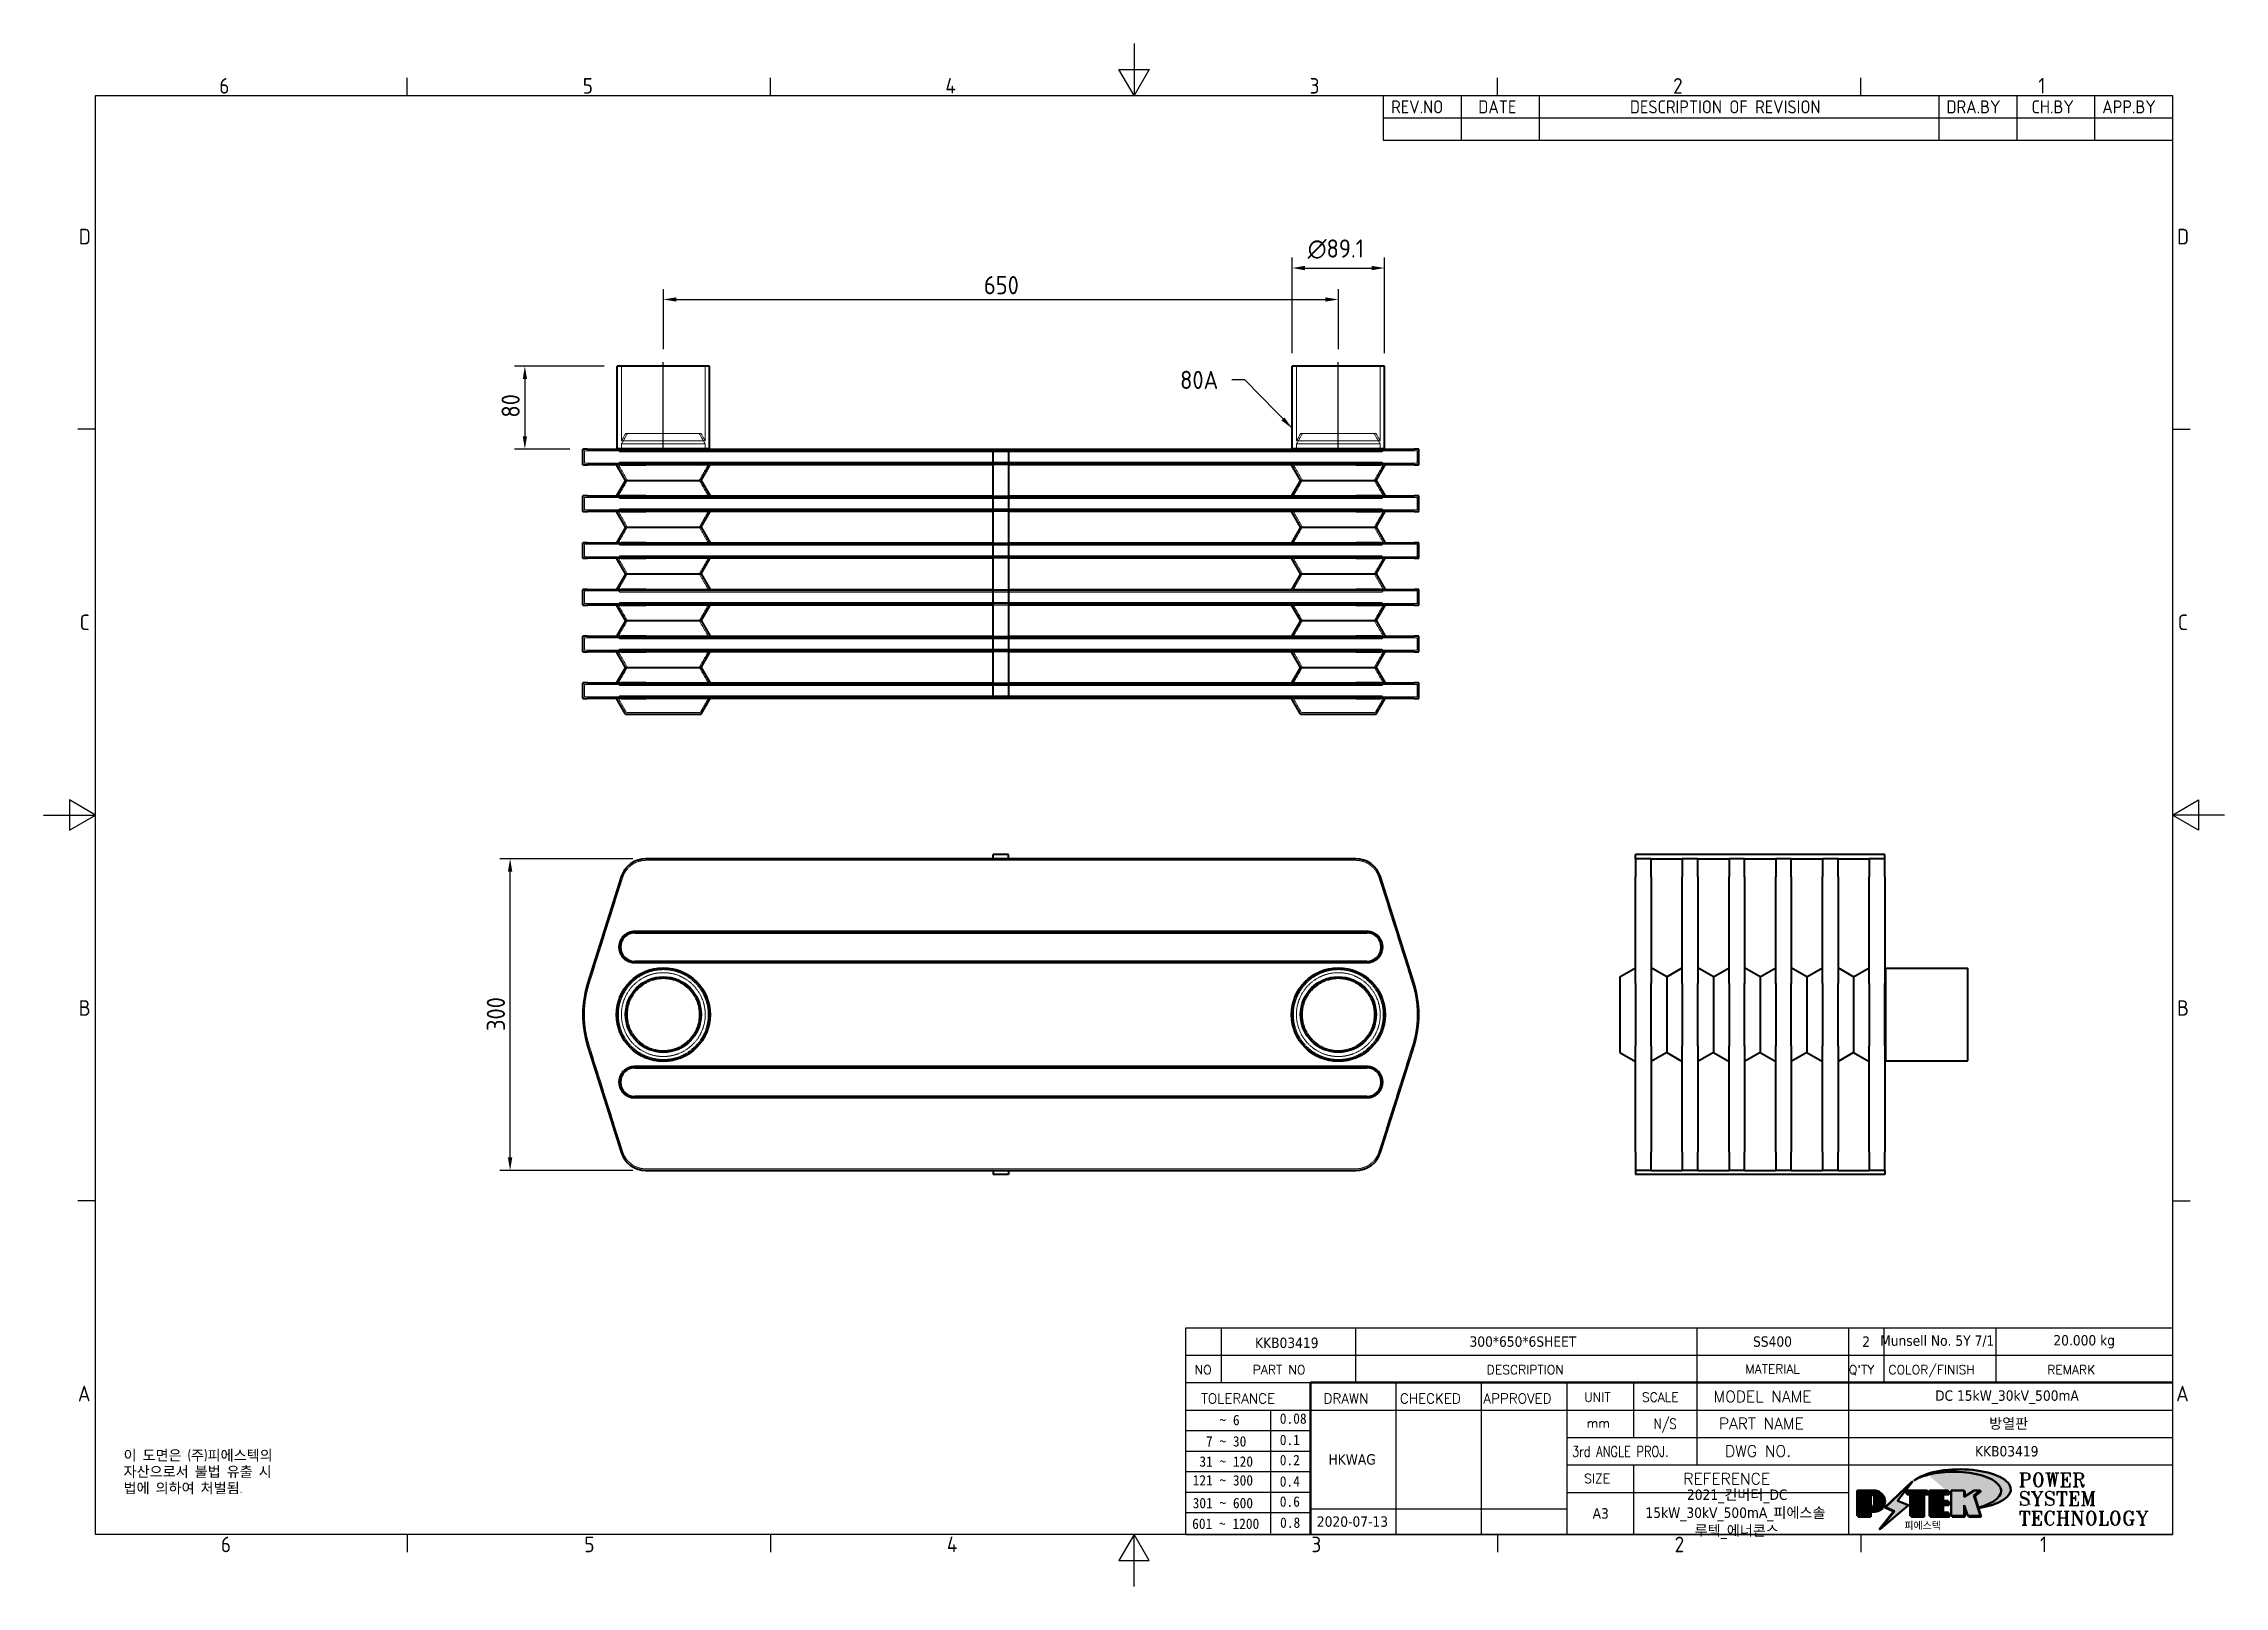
# Model space of a CAD drawing. Header units: millimetres. Extents: x 0 to 2100, y 0 to 1485.
import ezdxf
from ezdxf.enums import TextEntityAlignment as Align

# ---------------------------------------------------------------- set-up
doc = ezdxf.new("R2010")
doc.units = ezdxf.units.MM
doc.header["$LTSCALE"] = 5
doc.linetypes.add('CHAIN', pattern=[0.7087, 0.4724, -0.0591, 0.1181, -0.0591])
doc.linetypes.add('DASHED', pattern=[0.2067, 0.1654, -0.0413])
doc.layers.get('0').update_dxf_attribs({"color": 3, "lineweight": 25, "true_color": 0x00ff00})
for name, color, linetype, lineweight, true_color in [('가려진 것(ISO)', 2, 'DASHED', 18, 0xffff00), ('가시적인 것(ISO)', 3, 'Continuous', 40, 0x00ff00), ('기호(ISO)', 5, 'Continuous', 25, 0x0000ff), ('제목(ISO)', 5, 'Continuous', 50, 0x0000ff), ('중심선(ISO)', 1, 'Continuous', 25, 0xff0000), ('치수(ISO)', 2, 'Continuous', 25, 0xffff00)]:
    doc.layers.add(name, color=color, linetype=linetype, lineweight=lineweight, true_color=true_color)
doc.layers.add('경계(ISO)', color=7, linetype='Continuous', lineweight=25)
doc.layers.add('해치(ISO)', color=7, linetype='Continuous', lineweight=18)
doc.styles.add('HAN_291', font='')
doc.styles.add('HAN_370', font='', dxfattribs={"width": 2})
doc.styles.add('ISO ProportionalPSTEK', font='isocp.shx')
doc.styles.add('RC_284', font='ROMANC.shx')
doc.styles.add('RC_287', font='ROMANC.shx')
doc.styles.add('RC_292', font='ROMANC.shx')
doc.styles.add('ROMANT_294', font='romant.shx')
doc.styles.add('문자 텍스트_PSTEK_POSCO', font='isocp.shx')
doc.styles.add('치수 텍스트_PSTEK_POSCO', font='isocp.shx')
doc.styles.add('텍스트 스타일198', font='tahoma.ttf')
doc.styles.add('텍스트 스타일333', font='ROMANC.shx', dxfattribs={"width": 0.8})
doc.styles.get('HAN_291').set_extended_font_data('GulimChe')
doc.styles.get('HAN_370').set_extended_font_data('GulimChe')
doc.dimstyles.new('치수_PSTEK_POSCO', dxfattribs={"dimscale": 5, "dimtxt": 3.5, "dimasz": 2.5, "dimexe": 2, "dimexo": 2.5, "dimgap": 1, "dimtad": 1, "dimrnd": 1e-08, "dimdsep": 46, "dimtxsty": '치수 텍스트_PSTEK_POSCO', "dimcen": 0.09, "dimdle": 10, "dimclrd": 7, "dimclre": 7, "dimclrt": 2, "dimadec": 1, "dimazin": 2, "dimtfac": 1, "dimtmove": 0, "dimatfit": 3, "dimfxl": 1, "dimtolj": 1, "dimlwd": -1, "dimlwe": -1, "dimarcsym": 0})
doc.dimstyles.new('치수_PSTEK_POSCO$7', dxfattribs={"dimscale": 5, "dimtxt": 3.5, "dimasz": 2.5, "dimexe": 2, "dimexo": 2.5, "dimgap": 1, "dimtad": 1, "dimrnd": 1e-08, "dimdsep": 46, "dimtxsty": '치수 텍스트_PSTEK_POSCO', "dimcen": 0.09, "dimdle": 10, "dimclrd": 7, "dimclre": 7, "dimclrt": 2, "dimadec": 1, "dimazin": 2, "dimtfac": 1, "dimtmove": 0, "dimatfit": 3, "dimfxl": 1, "dimtolj": 1, "dimlwd": -1, "dimlwe": -1, "dimarcsym": 0})

msp = doc.modelspace()

# ---------------------------------------------------------------- texts
at = {"layer": '기호(ISO)', "color": 2, "true_color": 0xffff00, "insert": (1094.362, 1161.289), "char_height": 17.5, "width": 44.74076, "attachment_point": 4, "style": '치수 텍스트_PSTEK_POSCO'}
msp.add_mtext('{\\fISOCP|b0|i0;\\H17.5000;80A}', dxfattribs=at)
at = {"layer": '기호(ISO)', "color": 7, "insert": (76.973, 131.141), "char_height": 10, "width": 256.20069, "attachment_point": 1, "line_spacing_factor": 0.944221, "style": '문자 텍스트_PSTEK_POSCO'}
msp.add_mtext('{이 도면은 (주)피에스텍의\\P자산으로서 불법 유출 시 \\P법에 의하여 처벌됨.}', dxfattribs=at)

# ---------------------------------------------------------------- blocks, each defined once
blk = doc.blocks.new('경계 Default Border')
at = {"layer": '경계(ISO)'}
for p, q in [((70, 287), (70, 290.4)), ((140, 287), (140, 290.4)), ((280, 287), (280, 290.4)), ((350, 287), (350, 290.4)), ((10, 222.75), (6.6, 222.75)), ((410, 222.75), (413.4, 222.75)), ((10, 74.25), (6.6, 74.25)), ((410, 74.25), (413.4, 74.25)), ((70, 10), (70, 6.6)), ((140, 10), (140, 6.6)), ((280, 10), (280, 6.6)), ((350, 10), (350, 6.6))]:
    blk.add_line(p, q, dxfattribs=at)
at = {"layer": '경계(ISO)', "flags": 128}
for points in [[(210, 297), (210, 287), (207.11, 292), (212.89, 292), (210, 287)], [(10, 10), (10, 287), (410, 287), (410, 10), (10, 10)], [(0, 148.5), (10, 148.5), (5, 151.39), (5, 145.61), (10, 148.5)], [(420, 148.5), (410, 148.5), (415, 151.39), (415, 145.61), (410, 148.5)], [(210, 0), (210, 10), (207.11, 5), (212.89, 5), (210, 10)]]:
    blk.add_lwpolyline(points, dxfattribs=at)
at = {"layer": '경계(ISO)', "color": 2, "true_color": 0xffff00, "char_height": 3, "attachment_point": 7, "style": '문자 텍스트_PSTEK_POSCO'}
for s, insert in [('6', (33.83, 287.37)), ('5', (103.83, 287.37)), ('4', (173.67, 287.4)), ('3', (243.83, 287.37)), ('2', (313.83, 287.37)), ('1', (384.17, 287.4)), ('D', (6.77, 258.35)), ('D', (410.88, 258.35)), ('C', (6.93, 184.1)), ('C', (411.04, 184.1)), ('B', (6.77, 109.85)), ('B', (410.88, 109.85)), ('A', (6.6, 35.62)), ('A', (410.71, 35.62)), ('6', (34.14, 6.57)), ('5', (104.14, 6.57)), ('4', (173.97, 6.6)), ('3', (244.17, 6.57)), ('2', (314.13, 6.57)), ('1', (384.49, 6.6))]:
    blk.add_mtext(s, dxfattribs=dict(at, insert=insert))
blk = doc.blocks.new('제목 블록 PSTEK')
at = {"true_color": 0x848484}
for points in [[(317.22, 17.06), (322.03, 21.63), (322.28, 21.94), (317.05, 16.98), (318.75, 16.19), (316, 12.72), (316.34, 13), (318.92, 16.27)], [(321.98, 19.61), (321.4, 19.61), (321.4, 19.46), (321.98, 19.46)], [(324.66, 19.46), (325.42, 19.46), (325.42, 20.11), (325.24, 20.11), (325.24, 19.61), (324.48, 19.61), (324.48, 15.34), (322.16, 15.34), (322.16, 15.19), (324.66, 15.19)], [(328.29, 19.46), (329.41, 19.46), (329.41, 20.11), (329.23, 20.11), (329.23, 19.61), (328.11, 19.61), (328.11, 18.26), (328.29, 18.26)], [(328.29, 17.42), (329.41, 17.42), (329.41, 18.11), (329.23, 18.11), (329.23, 17.56), (328.11, 17.56), (328.11, 15.99), (328.29, 15.99)], [(332.51, 16.93), (332.33, 17.43), (332.33, 15.34), (330.04, 15.34), (330.04, 15.19), (332.51, 15.19)], [(332.51, 20.11), (332.33, 20.11), (332.33, 19), (332.51, 19.11)], [(335.62, 20.11), (335.25, 20.11), (334.25, 19.31), (335.49, 15.34), (333.2, 15.34), (333.25, 15.19), (335.66, 15.19), (334.43, 19.16)], [(329.54, 15.85), (329.36, 15.85), (329.36, 15.34), (325.83, 15.34), (325.83, 15.19), (329.54, 15.19)]]:
    blk.add_hatch(color=252, dxfattribs=at).paths.add_polyline_path(points)
at = {"true_color": 0x0000ff}
blk.add_hatch(color=5, dxfattribs=at).paths.add_polyline_path([(321.62, 17.42), (319.53, 18.25), (322.45, 22.02), (317.22, 17.06), (318.92, 16.27), (316.17, 12.8)])
at = {"true_color": 0xff0000}
h = blk.add_hatch(color=1, dxfattribs=at)
edge = h.paths.add_edge_path(flags=0)
edge.add_line((314.22, 19.61), (314.22, 17))
edge.add_line((314.22, 17), (314.35, 17))
edge.add_arc((314.35, 17.65), 0.651, 270, 360)
edge.add_line((315, 17.65), (315, 18.96))
edge.add_arc((314.35, 18.96), 0.651, 0, 90)
edge.add_line((314.35, 19.61), (314.22, 19.61))
edge = h.paths.add_edge_path()
edge.add_arc((314.98, 18.29), 1.97, 270, 450)
edge.add_line((314.98, 20.26), (311.77, 20.26))
edge.add_line((311.77, 20.26), (311.77, 15.34))
edge.add_line((311.77, 15.34), (314.22, 15.34))
edge.add_line((314.22, 15.34), (314.22, 16.32))
edge.add_line((314.22, 16.32), (314.98, 16.32))
at = {"true_color": 0x848484}
h = blk.add_hatch(color=252, dxfattribs=at)
edge = h.paths.add_edge_path()
edge.add_arc((314.98, 18.29), 1.97, 270, 406.8279)
edge.add_arc((315.16, 18.14), 1.97, -90, 53.561, ccw=False)
edge.add_line((315.16, 16.17), (314.4, 16.17))
edge.add_line((314.4, 16.17), (314.4, 15.19))
edge.add_line((314.4, 15.19), (311.94, 15.19))
edge.add_line((311.94, 15.19), (311.94, 15.34))
edge.add_line((311.94, 15.34), (314.22, 15.34))
edge.add_line((314.22, 15.34), (314.22, 16.32))
edge.add_line((314.22, 16.32), (314.98, 16.32))
h = blk.add_hatch(color=252, dxfattribs=at)
edge = h.paths.add_edge_path()
edge.add_line((314.4, 19.46), (314.53, 19.46))
edge.add_arc((314.53, 18.81), 0.651, 60.4189, 90, ccw=False)
edge.add_arc((314.35, 18.96), 0.651, 39.9699, 90)
edge.add_line((314.35, 19.61), (314.22, 19.61))
edge.add_line((314.22, 19.61), (314.22, 17))
edge.add_line((314.22, 17), (314.35, 17))
edge.add_arc((314.35, 17.65), 0.651, 270, 274.6931)
edge.add_line((314.4, 17), (314.4, 19.46))
at = {"true_color": 0xff0000}
for points in [[(324.48, 19.61), (325.24, 19.61), (325.24, 20.26), (321.23, 20.26), (321.23, 19.61), (321.98, 19.61), (321.98, 15.34), (324.48, 15.34)], [(329.23, 20.26), (325.66, 20.26), (325.66, 15.34), (329.36, 15.34), (329.36, 15.99), (328.11, 15.99), (328.11, 17.56), (329.23, 17.56), (329.23, 18.26), (328.11, 18.26), (328.11, 19.61), (329.23, 19.61)], [(332.33, 20.26), (329.86, 20.26), (329.86, 15.34), (332.33, 15.34), (332.33, 17.43), (333.07, 15.34), (335.49, 15.34), (334.25, 19.31), (335.44, 20.26), (334.31, 20.26), (332.33, 19)]]:
    blk.add_hatch(color=1, dxfattribs=at).paths.add_polyline_path(points)
at = {"layer": '해치(ISO)', "true_color": 0x27d1fc}
h = blk.add_hatch(color=140, dxfattribs=at)
edge = h.paths.add_edge_path()
edge.add_ellipse((330.37, 20.16), major_axis=(9.1, 0), ratio=0.40699, start_angle=301.3098, end_angle=507.7437)
edge.add_ellipse((331.53, 20.46), major_axis=(-9.82, 0), ratio=0.39426, start_angle=111.5121, end_angle=334.4703, ccw=False)
edge.add_line((335.14, 16.86), (335.1, 16.99))
at = {"color": 180, "true_color": 0x3f00ff}
for p, q in [((182.48, 11.79), (182.48, 51.57)), ((182.48, 51.57), (372.48, 51.57)), ((189.27, 51.57), (189.27, 41.01)), ((215.22, 41.01), (215.22, 51.57)), ((280.88, 51.57), (280.88, 41.01)), ((310.09, 51.57), (310.09, 41.01)), ((316.9, 51.57), (316.9, 41.01)), ((338.46, 51.57), (338.46, 41.01)), ((372.48, 51.57), (372.48, 11.79)), ((182.48, 46.29), (372.48, 46.29)), ((182.48, 41.01), (206.45, 41.01)), ((222.94, 11.79), (222.94, 41.01)), ((239.43, 11.79), (239.43, 41.01)), ((255.92, 11.79), (255.92, 41.01)), ((268.69, 41.01), (268.69, 30.45)), ((280.88, 41.01), (280.88, 25.17)), ((310.09, 41.01), (310.09, 11.79)), ((182.48, 35.73), (206.45, 35.73)), ((198.86, 12.03), (198.86, 35.73)), ((206.45, 35.73), (372.48, 35.73)), ((182.48, 31.78), (206.45, 31.78)), ((255.92, 30.45), (372.48, 30.45)), ((182.48, 27.83), (206.45, 27.83)), ((182.48, 23.88), (206.45, 23.88)), ((255.92, 25.17), (372.48, 25.17)), ((268.69, 25.17), (268.69, 11.79)), ((182.48, 19.93), (206.45, 19.93)), ((255.92, 19.89), (310.09, 19.89)), ((182.48, 15.98), (206.45, 15.98)), ((206.45, 16.74), (255.92, 16.74)), ((182.48, 11.79), (372.48, 11.79))]:
    blk.add_line(p, q, dxfattribs=at)
at = {"color": 7, "lineweight": 50}
for p, q in [((206.45, 11.79), (206.45, 41.01)), ((206.45, 41.01), (372.48, 41.01))]:
    blk.add_line(p, q, dxfattribs=at)
at = {"color": 7}
for p, q in [((322.28, 21.94), (317.05, 16.98)), ((322.45, 22.02), (317.22, 17.06)), ((317.22, 17.06), (322.03, 21.63)), ((319.53, 18.25), (322.45, 22.02)), ((322.03, 21.63), (322.28, 21.94)), ((314.98, 20.26), (311.77, 20.26)), ((311.77, 20.26), (311.77, 15.34)), ((314.98, 20.26), (311.77, 20.26)), ((311.77, 20.26), (311.77, 15.34)), ((314.22, 17), (314.22, 19.61)), ((314.22, 19.61), (314.35, 19.61)), ((314.35, 19.61), (314.22, 19.61)), ((314.22, 19.61), (314.22, 17)), ((314.22, 17), (314.22, 19.61)), ((314.22, 19.61), (314.35, 19.61)), ((314.35, 17), (314.22, 17)), ((314.22, 17), (314.35, 17)), ((314.35, 17), (314.22, 17)), ((314.4, 19.46), (314.53, 19.46)), ((314.4, 17), (314.4, 19.46)), ((315, 18.96), (315, 17.65)), ((315, 18.96), (315, 17.65)), ((316.17, 12.8), (321.62, 17.42)), ((317.05, 16.98), (318.75, 16.19)), ((318.92, 16.27), (317.22, 17.06)), ((317.22, 17.06), (318.92, 16.27)), ((321.62, 17.42), (319.53, 18.25)), ((325.24, 20.26), (321.23, 20.26)), ((321.23, 20.26), (321.23, 19.61)), ((325.24, 20.26), (321.23, 20.26)), ((321.23, 20.26), (321.23, 19.61)), ((321.23, 19.61), (321.98, 19.61)), ((321.23, 19.61), (321.98, 19.61)), ((321.4, 19.61), (321.4, 19.46)), ((321.98, 19.61), (321.4, 19.61)), ((321.4, 19.46), (321.98, 19.46)), ((321.98, 19.61), (321.98, 15.34)), ((321.98, 19.46), (321.98, 19.61)), ((321.98, 19.61), (321.98, 15.34)), ((324.48, 19.61), (325.24, 19.61)), ((324.48, 15.34), (324.48, 19.61)), ((325.24, 19.61), (324.48, 19.61)), ((324.48, 19.61), (324.48, 15.34)), ((324.48, 19.61), (325.24, 19.61)), ((324.48, 15.34), (324.48, 19.61)), ((324.66, 19.46), (325.42, 19.46)), ((324.66, 15.19), (324.66, 19.46)), ((325.24, 19.61), (325.24, 20.26)), ((325.24, 19.61), (325.24, 20.26)), ((325.42, 20.11), (325.24, 20.11)), ((325.24, 20.11), (325.24, 19.61)), ((325.42, 19.46), (325.42, 20.11)), ((329.23, 20.26), (325.66, 20.26)), ((325.66, 20.26), (325.66, 15.34)), ((325.66, 20.26), (325.66, 15.34)), ((329.23, 20.26), (325.66, 20.26)), ((328.11, 18.26), (328.11, 19.61)), ((328.11, 19.61), (329.23, 19.61)), ((329.23, 19.61), (328.11, 19.61)), ((328.11, 19.61), (328.11, 18.26)), ((328.11, 18.26), (328.11, 19.61)), ((328.11, 19.61), (329.23, 19.61)), ((329.23, 18.26), (328.11, 18.26)), ((328.11, 18.26), (328.29, 18.26)), ((329.23, 18.26), (328.11, 18.26)), ((328.11, 17.56), (329.23, 17.56)), ((328.11, 15.99), (328.11, 17.56)), ((329.23, 17.56), (328.11, 17.56)), ((328.11, 17.56), (328.11, 15.99)), ((328.11, 17.56), (329.23, 17.56)), ((328.11, 15.99), (328.11, 17.56)), ((328.29, 18.26), (328.29, 19.46)), ((328.29, 19.46), (329.41, 19.46)), ((328.29, 15.99), (328.29, 17.42)), ((328.29, 17.42), (329.41, 17.42)), ((329.23, 19.61), (329.23, 20.26)), ((329.23, 19.61), (329.23, 20.26)), ((329.41, 20.11), (329.23, 20.11)), ((329.23, 20.11), (329.23, 19.61)), ((329.23, 17.56), (329.23, 18.26)), ((329.23, 17.56), (329.23, 18.26)), ((329.41, 18.11), (329.23, 18.11)), ((329.23, 18.11), (329.23, 17.56)), ((329.41, 19.46), (329.41, 20.11)), ((329.41, 17.42), (329.41, 18.11)), ((332.33, 20.26), (329.86, 20.26)), ((329.86, 20.26), (329.86, 15.34)), ((329.86, 20.26), (329.86, 15.34)), ((332.33, 20.26), (329.86, 20.26)), ((334.31, 20.26), (332.33, 19)), ((332.33, 19), (332.33, 20.26)), ((334.31, 20.26), (332.33, 19)), ((332.33, 19), (332.33, 20.26)), ((332.51, 20.11), (332.33, 20.11)), ((332.33, 20.11), (332.33, 19)), ((332.33, 19), (332.51, 19.11)), ((332.33, 17.43), (333.07, 15.34)), ((332.33, 15.34), (332.33, 17.43)), ((332.51, 16.93), (332.33, 17.43)), ((332.33, 17.43), (332.33, 15.34)), ((332.33, 17.43), (333.07, 15.34)), ((332.33, 15.34), (332.33, 17.43)), ((332.51, 19.11), (332.51, 20.11)), ((332.51, 15.19), (332.51, 16.93)), ((334.25, 19.31), (335.44, 20.26)), ((334.25, 19.31), (335.44, 20.26)), ((335.25, 20.11), (334.25, 19.31)), ((335.49, 15.34), (334.25, 19.31)), ((334.25, 19.31), (335.49, 15.34)), ((335.49, 15.34), (334.25, 19.31)), ((335.44, 20.26), (334.31, 20.26)), ((335.44, 20.26), (334.31, 20.26)), ((334.43, 19.16), (335.62, 20.11)), ((335.66, 15.19), (334.43, 19.16)), ((335.62, 20.11), (335.25, 20.11)), ((345.04, 17.5), (344.99, 17.69)), ((311.77, 15.34), (314.22, 15.34)), ((311.77, 15.34), (314.22, 15.34)), ((314.22, 15.34), (311.94, 15.34)), ((311.94, 15.34), (311.94, 15.19)), ((311.94, 15.19), (314.4, 15.19)), ((314.22, 16.32), (314.98, 16.32)), ((314.22, 15.34), (314.22, 16.32)), ((314.98, 16.32), (314.22, 16.32)), ((314.22, 16.32), (314.22, 15.34)), ((314.22, 16.32), (314.98, 16.32)), ((314.22, 15.34), (314.22, 16.32)), ((314.4, 16.17), (315.16, 16.17)), ((314.4, 15.19), (314.4, 16.17)), ((318.75, 16.19), (316, 12.72)), ((316, 12.72), (316.34, 13)), ((318.92, 16.27), (316.17, 12.8)), ((316.34, 13), (318.92, 16.27)), ((321.98, 15.34), (324.48, 15.34)), ((321.98, 15.34), (324.48, 15.34)), ((324.48, 15.34), (322.16, 15.34)), ((322.16, 15.34), (322.16, 15.19)), ((322.16, 15.19), (324.66, 15.19)), ((325.66, 15.34), (329.36, 15.34)), ((325.66, 15.34), (329.36, 15.34)), ((329.36, 15.34), (325.83, 15.34)), ((325.83, 15.34), (325.83, 15.19)), ((325.83, 15.19), (329.54, 15.19)), ((329.36, 15.99), (328.11, 15.99)), ((328.11, 15.99), (328.29, 15.99)), ((329.36, 15.99), (328.11, 15.99)), ((329.36, 15.34), (329.36, 15.99)), ((329.36, 15.34), (329.36, 15.99)), ((329.54, 15.85), (329.36, 15.85)), ((329.36, 15.85), (329.36, 15.34)), ((329.54, 15.19), (329.54, 15.85)), ((329.86, 15.34), (332.33, 15.34)), ((329.86, 15.34), (332.33, 15.34)), ((332.33, 15.34), (330.04, 15.34)), ((330.04, 15.34), (330.04, 15.19)), ((330.04, 15.19), (332.51, 15.19)), ((333.07, 15.34), (335.49, 15.34)), ((333.07, 15.34), (335.49, 15.34)), ((335.49, 15.34), (333.2, 15.34)), ((333.2, 15.34), (333.25, 15.19)), ((333.25, 15.19), (335.66, 15.19))]:
    blk.add_line(p, q, dxfattribs=at)
at = {"color": 5, "true_color": 0x0000ff}
for p, q in [((322.45, 22.02), (317.22, 17.06)), ((319.53, 18.25), (322.45, 22.02)), ((316.17, 12.8), (321.62, 17.42)), ((317.22, 17.06), (318.92, 16.27)), ((321.62, 17.42), (319.53, 18.25)), ((318.92, 16.27), (316.17, 12.8))]:
    blk.add_line(p, q, dxfattribs=at)
at = {"color": 1, "true_color": 0xff0000}
for p, q in [((314.98, 20.26), (311.77, 20.26)), ((311.77, 20.26), (311.77, 15.34)), ((314.22, 17), (314.22, 19.61)), ((314.22, 19.61), (314.35, 19.61)), ((314.35, 17), (314.22, 17)), ((315, 18.96), (315, 17.65)), ((325.24, 20.26), (321.23, 20.26)), ((321.23, 20.26), (321.23, 19.61)), ((321.23, 19.61), (321.98, 19.61)), ((321.98, 19.61), (321.98, 15.34)), ((324.48, 19.61), (325.24, 19.61)), ((324.48, 15.34), (324.48, 19.61)), ((325.24, 19.61), (325.24, 20.26)), ((329.23, 20.26), (325.66, 20.26)), ((325.66, 20.26), (325.66, 15.34)), ((328.11, 18.26), (328.11, 19.61)), ((328.11, 19.61), (329.23, 19.61)), ((329.23, 18.26), (328.11, 18.26)), ((328.11, 17.56), (329.23, 17.56)), ((328.11, 15.99), (328.11, 17.56)), ((329.23, 19.61), (329.23, 20.26)), ((329.23, 17.56), (329.23, 18.26)), ((332.33, 20.26), (329.86, 20.26)), ((329.86, 20.26), (329.86, 15.34)), ((334.31, 20.26), (332.33, 19)), ((332.33, 19), (332.33, 20.26)), ((332.33, 17.43), (333.07, 15.34)), ((332.33, 15.34), (332.33, 17.43)), ((334.25, 19.31), (335.44, 20.26)), ((335.49, 15.34), (334.25, 19.31)), ((335.44, 20.26), (334.31, 20.26)), ((311.77, 15.34), (314.22, 15.34)), ((314.22, 16.32), (314.98, 16.32)), ((314.22, 15.34), (314.22, 16.32)), ((321.98, 15.34), (324.48, 15.34)), ((325.66, 15.34), (329.36, 15.34)), ((329.36, 15.99), (328.11, 15.99)), ((329.36, 15.34), (329.36, 15.99)), ((329.86, 15.34), (332.33, 15.34)), ((333.07, 15.34), (335.49, 15.34))]:
    blk.add_line(p, q, dxfattribs=at)
at = {"color": 7}
for centre, radius, start, end in [((314.35, 18.96), 0.651, 0, 90), ((314.35, 18.96), 0.651, 39.9699, 90), ((314.35, 18.96), 0.651, 0, 90), ((314.35, 17.65), 0.651, 270, 0), ((314.35, 17.65), 0.651, 270, 0), ((314.35, 17.65), 0.651, 270, 274.6931), ((314.53, 18.81), 0.651, 60.4189, 90), ((314.98, 18.29), 1.97, 270, 90), ((314.98, 18.29), 1.97, 270, 90), ((314.98, 18.29), 1.97, 270, 46.8279), ((315.16, 18.14), 1.97, 270, 53.561)]:
    blk.add_arc(centre, radius, start, end, dxfattribs=at)
at = {"color": 1, "true_color": 0xff0000}
for centre, radius, start, end in [((314.35, 18.96), 0.651, 0, 90), ((314.35, 17.65), 0.651, 270, 0), ((314.98, 18.29), 1.97, 270, 90)]:
    blk.add_arc(centre, radius, start, end, dxfattribs=at)
at = {"layer": '제목(ISO)', "lineweight": 18}
blk.add_line((182.48, 35.73), (182.48, 11.79), dxfattribs=at)
at = {"layer": '제목(ISO)'}
for p, q in [((322.28, 21.94), (317.05, 16.98)), ((322.45, 22.02), (317.22, 17.06)), ((317.22, 17.06), (322.03, 21.63)), ((319.53, 18.25), (322.45, 22.02)), ((322.03, 21.63), (322.28, 21.94)), ((314.98, 20.26), (311.77, 20.26)), ((311.77, 20.26), (311.77, 15.34)), ((314.22, 17), (314.22, 19.61)), ((314.22, 19.61), (314.35, 19.61)), ((314.35, 19.61), (314.22, 19.61)), ((314.22, 19.61), (314.22, 17)), ((314.35, 17), (314.22, 17)), ((314.22, 17), (314.35, 17)), ((314.4, 19.46), (314.53, 19.46)), ((314.4, 17), (314.4, 19.46)), ((315, 18.96), (315, 17.65)), ((316.17, 12.8), (321.62, 17.42)), ((317.05, 16.98), (318.75, 16.19)), ((317.22, 17.06), (318.92, 16.27)), ((318.92, 16.27), (317.22, 17.06)), ((321.62, 17.42), (319.53, 18.25)), ((325.24, 20.26), (321.23, 20.26)), ((321.23, 20.26), (321.23, 19.61)), ((321.23, 19.61), (321.98, 19.61)), ((321.98, 19.61), (321.4, 19.61)), ((321.4, 19.61), (321.4, 19.46)), ((321.4, 19.46), (321.98, 19.46)), ((321.98, 19.61), (321.98, 15.34)), ((321.98, 19.46), (321.98, 19.61)), ((324.48, 19.61), (325.24, 19.61)), ((324.48, 15.34), (324.48, 19.61)), ((325.24, 19.61), (324.48, 19.61)), ((324.48, 19.61), (324.48, 15.34)), ((324.66, 19.46), (325.42, 19.46)), ((324.66, 15.19), (324.66, 19.46)), ((325.24, 19.61), (325.24, 20.26)), ((325.42, 20.11), (325.24, 20.11)), ((325.24, 20.11), (325.24, 19.61)), ((325.42, 19.46), (325.42, 20.11)), ((329.23, 20.26), (325.66, 20.26)), ((325.66, 20.26), (325.66, 15.34)), ((328.11, 18.26), (328.11, 19.61)), ((328.11, 19.61), (329.23, 19.61)), ((329.23, 19.61), (328.11, 19.61)), ((328.11, 19.61), (328.11, 18.26)), ((329.23, 18.26), (328.11, 18.26)), ((328.11, 18.26), (328.29, 18.26)), ((328.11, 15.99), (328.11, 17.56)), ((328.11, 17.56), (329.23, 17.56)), ((329.23, 17.56), (328.11, 17.56)), ((328.11, 17.56), (328.11, 15.99)), ((328.29, 19.46), (329.41, 19.46)), ((328.29, 18.26), (328.29, 19.46)), ((328.29, 17.42), (329.41, 17.42)), ((328.29, 15.99), (328.29, 17.42)), ((329.23, 19.61), (329.23, 20.26)), ((329.41, 20.11), (329.23, 20.11)), ((329.23, 20.11), (329.23, 19.61)), ((329.23, 17.56), (329.23, 18.26)), ((329.41, 18.11), (329.23, 18.11)), ((329.23, 18.11), (329.23, 17.56)), ((329.41, 19.46), (329.41, 20.11)), ((329.41, 17.42), (329.41, 18.11)), ((332.33, 20.26), (329.86, 20.26)), ((329.86, 20.26), (329.86, 15.34)), ((334.31, 20.26), (332.33, 19)), ((332.33, 19), (332.33, 20.26)), ((332.51, 20.11), (332.33, 20.11)), ((332.33, 20.11), (332.33, 19)), ((332.33, 19), (332.51, 19.11)), ((332.33, 15.34), (332.33, 17.43)), ((332.33, 17.43), (333.07, 15.34)), ((332.51, 16.93), (332.33, 17.43)), ((332.33, 17.43), (332.33, 15.34)), ((332.51, 19.11), (332.51, 20.11)), ((332.51, 15.19), (332.51, 16.93)), ((334.25, 19.31), (335.44, 20.26)), ((335.25, 20.11), (334.25, 19.31)), ((335.49, 15.34), (334.25, 19.31)), ((334.25, 19.31), (335.49, 15.34)), ((335.44, 20.26), (334.31, 20.26)), ((334.43, 19.16), (335.62, 20.11)), ((335.66, 15.19), (334.43, 19.16)), ((335.62, 20.11), (335.25, 20.11)), ((311.77, 15.34), (314.22, 15.34)), ((314.22, 15.34), (311.94, 15.34)), ((311.94, 15.34), (311.94, 15.19)), ((311.94, 15.19), (314.4, 15.19)), ((314.22, 15.34), (314.22, 16.32)), ((314.22, 16.32), (314.98, 16.32)), ((314.98, 16.32), (314.22, 16.32)), ((314.22, 16.32), (314.22, 15.34)), ((314.4, 15.19), (314.4, 16.17)), ((314.4, 16.17), (315.16, 16.17)), ((318.75, 16.19), (316, 12.72)), ((316, 12.72), (316.34, 13)), ((318.92, 16.27), (316.17, 12.8)), ((316.34, 13), (318.92, 16.27)), ((321.98, 15.34), (324.48, 15.34)), ((324.48, 15.34), (322.16, 15.34)), ((322.16, 15.34), (322.16, 15.19)), ((322.16, 15.19), (324.66, 15.19)), ((325.66, 15.34), (329.36, 15.34)), ((329.36, 15.34), (325.83, 15.34)), ((325.83, 15.34), (325.83, 15.19)), ((325.83, 15.19), (329.54, 15.19)), ((329.36, 15.99), (328.11, 15.99)), ((328.11, 15.99), (328.29, 15.99)), ((329.36, 15.34), (329.36, 15.99)), ((329.54, 15.85), (329.36, 15.85)), ((329.36, 15.85), (329.36, 15.34)), ((329.54, 15.19), (329.54, 15.85)), ((329.86, 15.34), (332.33, 15.34)), ((332.33, 15.34), (330.04, 15.34)), ((330.04, 15.34), (330.04, 15.19)), ((330.04, 15.19), (332.51, 15.19)), ((333.07, 15.34), (335.49, 15.34)), ((335.49, 15.34), (333.2, 15.34)), ((333.2, 15.34), (333.25, 15.19)), ((333.25, 15.19), (335.66, 15.19))]:
    blk.add_line(p, q, dxfattribs=at)
at = {"layer": '제목(ISO)', "color": 4, "true_color": 0x00ffff}
blk.add_line((335.14, 16.86), (335.1, 16.99), dxfattribs=at)
at = {"layer": '제목(ISO)'}
for centre, radius, start, end in [((314.35, 18.96), 0.651, 0, 90), ((314.35, 18.96), 0.651, 39.9699, 90), ((314.35, 17.65), 0.651, 270, 0), ((314.35, 17.65), 0.651, 270, 274.6931), ((314.53, 18.81), 0.651, 60.4189, 90), ((314.98, 18.29), 1.97, 46.8279, 90), ((314.98, 18.29), 1.97, 270, 46.8279), ((314.98, 18.29), 1.97, 270, 46.8279), ((315.16, 18.14), 1.97, 270, 53.561)]:
    blk.add_arc(centre, radius, start, end, dxfattribs=at)
at = {"layer": '제목(ISO)', "color": 4, "true_color": 0x00ffff}
for centre, major_axis, ratio, start_param, end_param in [((331.53, 20.46), (9.82, 0), 0.39426, 5.087845, 8.9792), ((330.37, 20.16), (9.1, 0), 0.40699, 5.258849, 8.861799)]:
    blk.add_ellipse(centre, major_axis=major_axis, ratio=ratio, start_param=start_param, end_param=end_param, dxfattribs=at)
at = {"color": 2, "true_color": 0xffff00}
for s, height, style, p in [('NO', 1.742, 'RC_284', (184.14, 42.62)), ('PART NO', 1.742, 'RC_284', (195.34, 42.62)), ('DESCRIPTION', 1.7424, 'RC_284', (240.4, 42.62)), ("Q'TY", 1.742, 'RC_284', (310.14, 42.62)), ('COLOR/FINISH', 1.7424, 'RC_284', (317.77, 42.62)), ('REMARK', 1.742, 'RC_284', (348.35, 42.62)), (' TOLERANCE', 1.9, 'RC_287', (184.09, 37.01)), ('DRAWN', 1.9, 'RC_287', (208.98, 37.01)), ('CHECKED', 1.9, 'RC_287', (223.69, 37.01)), ('APPROVED', 1.9, 'RC_287', (239.78, 37.01)), ('UNIT', 1.742, 'RC_284', (259.17, 37.34)), ('SCALE', 1.742, 'RC_284', (270.29, 37.34)), ('MODEL NAME', 2.178, 'RC_292', (284.1, 37.25)), ('    ~ 6', 2, 'HAN_291', (183.77, 32.82)), ('0.08', 2, 'HAN_291', (200.55, 33.1)), ('PART NAME', 2.178, 'RC_292', (285.14, 32.03)), ('  7 ~ 30', 2, 'HAN_291', (183.77, 28.71)), ('0.1', 2, 'HAN_291', (200.55, 28.99)), ('mm', 1.742, 'RC_284', (259.65, 32.35)), (' 31 ~ 120', 2, 'HAN_291', (183.77, 24.83)), ('0.2', 2, 'HAN_291', (200.55, 25.11)), (' DWG NO.', 2.178, 'RC_292', (284.81, 26.75)), ('121 ~ 300', 2, 'HAN_291', (183.77, 21.21)), ('0.4', 2, 'HAN_291', (200.55, 21)), ('SIZE', 1.742, 'RC_284', (259.17, 21.69)), ('REFERENCE', 2.178, 'RC_292', (278.27, 21.43)), ('301 ~ 600', 2, 'HAN_291', (183.77, 16.83)), ('0.6', 2, 'HAN_291', (200.55, 17.12)), ('601 ~ 1200', 2, 'HAN_291', (183.68, 12.85)), ('0.8', 2, 'HAN_291', (200.61, 13.06))]:
    blk.add_text(s, height=height, dxfattribs=dict(at, style=style)).set_placement(p)
at = {"color": 2, "true_color": 0xffff00, "style": 'RC_284'}
blk.add_text('MATERIAL', height=1.742, dxfattribs=at).set_placement((295.48, 43.65), align=Align.MIDDLE_CENTER)
at = {"color": 7, "style": '텍스트 스타일333', "width": 0.8}
blk.add_text('N/S', height=2, dxfattribs=at).set_placement((274.78, 33.09), align=Align.MIDDLE_CENTER)
at = {"color": 2, "true_color": 0xffff00, "style": '텍스트 스타일333', "width": 0.8}
blk.add_text('3rd ANGLE PROJ.', height=2, dxfattribs=at).set_placement((256.84, 26.76))
at = {"color": 7, "style": 'ROMANT_294'}
for s, p in [('POWER', (342.83, 20.97)), ('SYSTEM', (342.83, 17.33)), ('TECHNOLOGY', (342.83, 13.57))]:
    blk.add_text(s, height=2.7, dxfattribs=at).set_placement(p)
at = {"color": 7, "insert": (320.85, 14.21), "char_height": 1.4, "attachment_point": 1, "line_spacing_factor": 0.332, "style": 'HAN_370'}
blk.add_mtext('\\fHY견고딕|b0|i0;\\H1.4000;피에스텍', dxfattribs=at)
at = {"layer": '제목(ISO)', "color": 7, "style": '텍스트 스타일198'}
for tag, p in [('질량\\P3;_001', (349.54, 48.16)), ('부품_번호_001', (195.79, 47.68)), ('설명_001', (237.09, 47.92)), ('재질_001', (291.7, 47.93)), ("3._Q'TY_001", (312.73, 47.9)), ('4._COLOR_001', (316.19, 48.1)), ('1._MODEL_NAME_001', (326.77, 37.52)), ('제목_001', (337.17, 32.15)), ('설계자_001', (209.94, 25.23)), ('부품_번호_001', (334.45, 26.81)), ('시트_크기_001', (260.81, 14.84)), ('프로젝트_002', (270.98, 14.98)), ('프로젝트_001', (278.97, 18.44)), ('작성_날짜_001', (207.69, 13.27)), ('프로젝트_003', (280.45, 11.55))]:
    blk.add_attdef(tag, p, '', height=2, dxfattribs=at)
for tag, p in [('점검자', (231.18, 26.23)), ('엔지니어링_승인자', (247.67, 26.23)), ('점검_날짜', (231.18, 14.27)), ('엔지니어링_승인_날짜', (247.67, 14.27))]:
    blk.add_attdef(tag, text='', height=2, dxfattribs=at).set_placement(p, align=Align.MIDDLE_CENTER)
blk = doc.blocks.new('리비전 내역')
at = {"layer": '기호(ISO)'}
for p, q in [((258, 287), (410, 287)), ((258, 287), (258, 282.72)), ((273, 287), (273, 282.72)), ((288, 287), (288, 282.72)), ((365, 287), (365, 282.72)), ((380, 287), (380, 282.72)), ((395, 287), (395, 282.72)), ((410, 287), (410, 282.72)), ((258, 282.72), (410, 282.72)), ((258, 282.72), (258, 278.44)), ((273, 282.72), (273, 278.44)), ((288, 282.72), (288, 278.44)), ((365, 282.72), (365, 278.44)), ((380, 282.72), (380, 278.44)), ((395, 282.72), (395, 278.44)), ((410, 282.72), (410, 278.44)), ((258, 278.44), (410, 278.44))]:
    blk.add_line(p, q, dxfattribs=at)
at = {"layer": '기호(ISO)', "color": 2, "true_color": 0xffff00, "char_height": 2.5, "attachment_point": 7, "style": 'ISO ProportionalPSTEK'}
for s, insert in [('REV.NO', (259.53, 283.58)), ('DATE', (276.31, 283.58)), ('DESCRIPTION OF REVISION', (305.51, 283.58)), ('DRA.BY', (366.48, 283.58)), ('CH.BY', (382.86, 283.58)), ('APP.BY', (396.48, 283.58))]:
    blk.add_mtext(s, dxfattribs=dict(at, insert=insert))
blk = doc.blocks.new('*D22')
at = {"layer": 'Defpoints', "color": 0, "transparency": 16777216}
for p in [(1246.8, 1238.7), (596.8, 1178.4), (1246.8, 1178.4)]:
    blk.add_point(p, dxfattribs=at)
at = {"layer": '치수(ISO)', "color": 7, "transparency": 16777216}
for p, q in [((596.8, 1190.9), (596.8, 1248.7)), ((1246.8, 1190.9), (1246.8, 1248.7)), ((609.3, 1238.7), (1234.3, 1238.7))]:
    blk.add_line(p, q, dxfattribs=at)
for points in [[(609.3, 1240.8), (609.3, 1236.7), (596.8, 1238.7)], [(1234.3, 1240.8), (1234.3, 1236.7), (1246.8, 1238.7)]]:
    blk.add_solid(points, dxfattribs=at)
at = {"layer": '치수(ISO)', "color": 2, "transparency": 16777216, "insert": (905.5, 1252.5), "char_height": 17.5, "attachment_point": 4, "style": '치수 텍스트_PSTEK_POSCO'}
blk.add_mtext('\\A1;650', dxfattribs=at)
blk = doc.blocks.new('*D23')
at = {"layer": 'Defpoints', "color": 0, "transparency": 16777216}
for p in [(449.2, 700.4), (580, 700.4), (580, 400.4)]:
    blk.add_point(p, dxfattribs=at)
at = {"layer": '치수(ISO)', "color": 7, "transparency": 16777216}
for p, q in [((567.5, 700.4), (439.2, 700.4)), ((449.2, 412.9), (449.2, 687.9)), ((567.5, 400.4), (439.2, 400.4))]:
    blk.add_line(p, q, dxfattribs=at)
for points in [[(447.1, 687.9), (451.3, 687.9), (449.2, 700.4)], [(447.1, 412.9), (451.3, 412.9), (449.2, 400.4)]]:
    blk.add_solid(points, dxfattribs=at)
at = {"layer": '치수(ISO)', "color": 2, "transparency": 16777216, "insert": (435.5, 534.6), "char_height": 17.5, "attachment_point": 4, "rotation": 90, "style": '치수 텍스트_PSTEK_POSCO'}
blk.add_mtext('\\A1;300', dxfattribs=at)
blk = doc.blocks.new('*D24')
at = {"layer": 'Defpoints', "color": 0, "transparency": 16777216}
for p in [(552.2, 1174.6), (463.4, 1094.6), (519.3, 1094.6)]:
    blk.add_point(p, dxfattribs=at)
at = {"layer": '치수(ISO)', "color": 7, "transparency": 16777216}
for p, q in [((539.7, 1174.6), (453.4, 1174.6)), ((463.4, 1162.1), (463.4, 1107.1)), ((506.8, 1094.6), (453.4, 1094.6))]:
    blk.add_line(p, q, dxfattribs=at)
for points in [[(461.4, 1162.1), (465.5, 1162.1), (463.4, 1174.6)], [(461.4, 1107.1), (465.5, 1107.1), (463.4, 1094.6)]]:
    blk.add_solid(points, dxfattribs=at)
at = {"layer": '치수(ISO)', "color": 2, "transparency": 16777216, "insert": (449.7, 1125), "char_height": 17.5, "attachment_point": 4, "rotation": 90, "style": '치수 텍스트_PSTEK_POSCO'}
blk.add_mtext('\\A1;80', dxfattribs=at)
blk = doc.blocks.new('*D25')
at = {"layer": 'Defpoints', "color": 0, "transparency": 16777216}
for p in [(1291.3, 1269), (1202.2, 1174.6), (1291.3, 1174.6)]:
    blk.add_point(p, dxfattribs=at)
at = {"layer": '치수(ISO)', "color": 7, "transparency": 16777216}
for p, q in [((1202.2, 1187.1), (1202.2, 1279)), ((1214.7, 1269), (1278.8, 1269)), ((1291.3, 1187.1), (1291.3, 1279))]:
    blk.add_line(p, q, dxfattribs=at)
for points in [[(1214.7, 1271.1), (1214.7, 1266.9), (1202.2, 1269)], [(1278.8, 1271.1), (1278.8, 1266.9), (1291.3, 1269)]]:
    blk.add_solid(points, dxfattribs=at)
at = {"layer": '치수(ISO)', "color": 2, "transparency": 16777216, "insert": (1217.3, 1287.2), "char_height": 17.5, "attachment_point": 4, "style": '치수 텍스트_PSTEK_POSCO'}
blk.add_mtext('\\A1;\\fAIGDT|b0|i0;\\H17.5000;\\ln\\fisocp|b0|i0;\\H17.5000;89.1', dxfattribs=at)

# ---------------------------------------------------------------- dimensions: what is measured, and where the dimension line sits
at = {"layer": '치수(ISO)', "color": 7}
dim = msp.add_linear_dim(base=(1291.312, 1269.024), p1=(1202.212, 1174.618), p2=(1291.312, 1174.618), angle=180, text='\\fAIGDT|b0|i0;\\H17.5000;\\ln\\fisocp|b0|i0;\\H17.5000;<>', dimstyle='치수_PSTEK_POSCO', override={"dimdec": 2, "dimtp": 0, "dimtm": 0, "dimtdec": 2, "dimtofl": 0, "dimatfit": 1}, dxfattribs=at)
dim.commit()
dim.dimension.update_dxf_attribs({"geometry": '*D25', "text_midpoint": (1246.762, 1269.024), "dimtype": 160})
for base, p1, p2, angle, picture, middle in [((1246.762, 1238.734), (596.762, 1178.368), (1246.762, 1178.368), 180, '*D22', (921.762, 1238.734)), ((463.436, 1094.618), (552.212, 1174.618), (519.262, 1094.618), 270, '*D24', (463.436, 1134.618)), ((449.207, 700.376), (580.034, 400.376), (580.034, 700.376), 270, '*D23', (449.207, 550.376))]:
    dim = msp.add_linear_dim(base=base, p1=p1, p2=p2, angle=angle, dimstyle='치수_PSTEK_POSCO', override={"dimdec": 2, "dimtp": 0, "dimtm": 0, "dimtdec": 2, "dimtofl": 0, "dimatfit": 1}, dxfattribs=at)
    dim.commit()
    dim.dimension.update_dxf_attribs({"geometry": picture, "text_midpoint": middle, "dimtype": 160})

# ---------------------------------------------------------------- linework, layer by layer
at = {"layer": '가려진 것(ISO)'}
for p, q in [((556.412, 1102.672), (556.412, 1174.618)), ((637.112, 1102.672), (637.112, 1174.618)), ((1206.412, 1102.672), (1206.412, 1174.618)), ((1287.112, 1102.672), (1287.112, 1174.618)), ((520.762, 1093.118), (525.321, 1093.118)), ((520.762, 1081.118), (520.762, 1093.118)), ((525.321, 1093.118), (557.622, 1093.118)), ((553.494, 1094.618), (552.628, 1093.118)), ((554.907, 1092.118), (553.716, 1093.118)), ((555.453, 1093.618), (554.262, 1094.618)), ((554.907, 1092.118), (569.262, 1092.118)), ((569.262, 1093.618), (555.453, 1093.618)), ((562.154, 1109.618), (556.412, 1099.672)), ((560.422, 1109.618), (556.412, 1102.672)), ((637.112, 1102.672), (556.412, 1102.672)), ((556.412, 1094.618), (556.412, 1099.672)), ((556.412, 1099.672), (637.112, 1099.672)), ((557.622, 1093.118), (580.034, 1093.118)), ((560.422, 1109.618), (633.101, 1109.618)), ((569.262, 1093.618), (1274.262, 1093.618)), ((569.262, 1092.118), (1274.262, 1092.118)), ((580.034, 1093.118), (1263.489, 1093.118)), ((631.369, 1109.618), (637.112, 1099.672)), ((633.101, 1109.618), (637.112, 1102.672)), ((637.112, 1094.618), (637.112, 1099.672)), ((640.03, 1094.618), (640.896, 1093.118)), ((1203.494, 1094.618), (1202.628, 1093.118)), ((1212.154, 1109.618), (1206.412, 1099.672)), ((1210.422, 1109.618), (1206.412, 1102.672)), ((1287.112, 1102.672), (1206.412, 1102.672)), ((1206.412, 1094.618), (1206.412, 1099.672)), ((1206.412, 1099.672), (1287.112, 1099.672)), ((1210.422, 1109.618), (1283.101, 1109.618)), ((1263.489, 1093.118), (1285.901, 1093.118)), ((1288.07, 1093.618), (1274.262, 1093.618)), ((1274.262, 1092.118), (1288.616, 1092.118)), ((1281.369, 1109.618), (1287.112, 1099.672)), ((1283.101, 1109.618), (1287.112, 1102.672)), ((1285.901, 1093.118), (1318.203, 1093.118)), ((1287.112, 1094.618), (1287.112, 1099.672)), ((1288.07, 1093.618), (1289.262, 1094.618)), ((1288.616, 1092.118), (1289.808, 1093.118)), ((1290.03, 1094.618), (1290.896, 1093.118)), ((1318.203, 1093.118), (1322.762, 1093.118)), ((1322.762, 1081.118), (1322.762, 1093.118)), ((525.321, 1081.118), (520.762, 1081.118)), ((557.622, 1081.118), (525.321, 1081.118)), ((562.154, 1064.618), (552.628, 1081.118)), ((554.907, 1082.118), (553.716, 1081.118)), ((555.453, 1080.618), (554.262, 1079.618)), ((569.262, 1082.118), (554.907, 1082.118)), ((569.262, 1080.618), (555.453, 1080.618)), ((580.034, 1081.118), (557.622, 1081.118)), ((569.262, 1082.118), (1274.262, 1082.118)), ((569.262, 1080.618), (1274.262, 1080.618)), ((1263.489, 1081.118), (580.034, 1081.118)), ((631.369, 1064.618), (640.896, 1081.118)), ((929.262, 1079.618), (914.262, 1079.618)), ((1212.154, 1064.618), (1202.628, 1081.118)), ((1285.901, 1081.118), (1263.489, 1081.118)), ((1288.616, 1082.118), (1274.262, 1082.118)), ((1288.07, 1080.618), (1274.262, 1080.618)), ((1281.369, 1064.618), (1290.896, 1081.118)), ((1318.203, 1081.118), (1285.901, 1081.118)), ((1288.07, 1080.618), (1289.262, 1079.618)), ((1288.616, 1082.118), (1289.808, 1081.118)), ((1322.762, 1081.118), (1318.203, 1081.118)), ((562.154, 1064.618), (552.628, 1048.118)), ((631.369, 1064.618), (640.896, 1048.118)), ((1212.154, 1064.618), (1202.628, 1048.118)), ((1281.369, 1064.618), (1290.896, 1048.118)), ((520.762, 1048.118), (525.321, 1048.118)), ((520.762, 1036.118), (520.762, 1048.118)), ((525.321, 1036.118), (520.762, 1036.118)), ((525.321, 1048.118), (557.622, 1048.118)), ((557.622, 1036.118), (525.321, 1036.118)), ((562.154, 1019.618), (552.628, 1036.118)), ((554.907, 1047.118), (553.716, 1048.118)), ((554.907, 1037.118), (553.716, 1036.118)), ((555.453, 1048.618), (554.262, 1049.618)), ((555.453, 1035.618), (554.262, 1034.618)), ((554.907, 1047.118), (569.262, 1047.118)), ((569.262, 1037.118), (554.907, 1037.118)), ((569.262, 1048.618), (555.453, 1048.618)), ((569.262, 1035.618), (555.453, 1035.618)), ((557.622, 1048.118), (580.034, 1048.118)), ((580.034, 1036.118), (557.622, 1036.118)), ((569.262, 1048.618), (1274.262, 1048.618)), ((569.262, 1047.118), (1274.262, 1047.118)), ((569.262, 1037.118), (1274.262, 1037.118)), ((569.262, 1035.618), (1274.262, 1035.618)), ((580.034, 1048.118), (1263.489, 1048.118)), ((1263.489, 1036.118), (580.034, 1036.118)), ((631.369, 1019.618), (640.896, 1036.118)), ((914.262, 1049.618), (929.262, 1049.618)), ((929.262, 1034.618), (914.262, 1034.618)), ((1212.154, 1019.618), (1202.628, 1036.118)), ((1263.489, 1048.118), (1285.901, 1048.118)), ((1285.901, 1036.118), (1263.489, 1036.118)), ((1288.07, 1048.618), (1274.262, 1048.618)), ((1274.262, 1047.118), (1288.616, 1047.118)), ((1288.616, 1037.118), (1274.262, 1037.118)), ((1288.07, 1035.618), (1274.262, 1035.618)), ((1281.369, 1019.618), (1290.896, 1036.118)), ((1285.901, 1048.118), (1318.203, 1048.118)), ((1318.203, 1036.118), (1285.901, 1036.118)), ((1288.07, 1048.618), (1289.262, 1049.618)), ((1288.07, 1035.618), (1289.262, 1034.618)), ((1288.616, 1047.118), (1289.808, 1048.118)), ((1288.616, 1037.118), (1289.808, 1036.118)), ((1318.203, 1048.118), (1322.762, 1048.118)), ((1322.762, 1036.118), (1318.203, 1036.118)), ((1322.762, 1036.118), (1322.762, 1048.118)), ((562.154, 1019.618), (552.628, 1003.118)), ((631.369, 1019.618), (640.896, 1003.118)), ((1212.154, 1019.618), (1202.628, 1003.118)), ((1281.369, 1019.618), (1290.896, 1003.118)), ((520.762, 1003.118), (525.321, 1003.118)), ((520.762, 991.118), (520.762, 1003.118)), ((525.321, 991.118), (520.762, 991.118)), ((525.321, 1003.118), (557.622, 1003.118)), ((557.622, 991.118), (525.321, 991.118)), ((562.154, 974.618), (552.628, 991.118)), ((554.907, 1002.118), (553.716, 1003.118)), ((554.907, 992.118), (553.716, 991.118)), ((555.453, 1003.618), (554.262, 1004.618)), ((555.453, 990.618), (554.262, 989.618)), ((554.907, 1002.118), (569.262, 1002.118)), ((569.262, 992.118), (554.907, 992.118)), ((569.262, 1003.618), (555.453, 1003.618)), ((569.262, 990.618), (555.453, 990.618)), ((557.622, 1003.118), (580.034, 1003.118)), ((580.034, 991.118), (557.622, 991.118)), ((569.262, 1003.618), (1274.262, 1003.618)), ((569.262, 1002.118), (1274.262, 1002.118)), ((569.262, 992.118), (1274.262, 992.118)), ((569.262, 990.618), (1274.262, 990.618)), ((580.034, 1003.118), (1263.489, 1003.118)), ((1263.489, 991.118), (580.034, 991.118)), ((631.369, 974.618), (640.896, 991.118)), ((914.262, 1004.618), (929.262, 1004.618)), ((929.262, 989.618), (914.262, 989.618)), ((1212.154, 974.618), (1202.628, 991.118)), ((1263.489, 1003.118), (1285.901, 1003.118)), ((1285.901, 991.118), (1263.489, 991.118)), ((1288.07, 1003.618), (1274.262, 1003.618)), ((1274.262, 1002.118), (1288.616, 1002.118)), ((1288.616, 992.118), (1274.262, 992.118)), ((1288.07, 990.618), (1274.262, 990.618)), ((1281.369, 974.618), (1290.896, 991.118)), ((1285.901, 1003.118), (1318.203, 1003.118)), ((1318.203, 991.118), (1285.901, 991.118)), ((1288.07, 1003.618), (1289.262, 1004.618)), ((1288.07, 990.618), (1289.262, 989.618)), ((1288.616, 1002.118), (1289.808, 1003.118)), ((1288.616, 992.118), (1289.808, 991.118)), ((1318.203, 1003.118), (1322.762, 1003.118)), ((1322.762, 991.118), (1318.203, 991.118)), ((1322.762, 991.118), (1322.762, 1003.118)), ((562.154, 974.618), (552.628, 958.118)), ((631.369, 974.618), (640.896, 958.118)), ((1212.154, 974.618), (1202.628, 958.118)), ((1281.369, 974.618), (1290.896, 958.118)), ((520.762, 958.118), (525.321, 958.118)), ((520.762, 946.118), (520.762, 958.118)), ((525.321, 946.118), (520.762, 946.118)), ((525.321, 958.118), (557.622, 958.118)), ((557.622, 946.118), (525.321, 946.118)), ((562.154, 929.618), (552.628, 946.118)), ((554.907, 957.118), (553.716, 958.118)), ((554.907, 947.118), (553.716, 946.118)), ((555.453, 958.618), (554.262, 959.618)), ((555.453, 945.618), (554.262, 944.618)), ((554.907, 957.118), (569.262, 957.118)), ((569.262, 947.118), (554.907, 947.118)), ((569.262, 958.618), (555.453, 958.618)), ((569.262, 945.618), (555.453, 945.618)), ((557.622, 958.118), (580.034, 958.118)), ((580.034, 946.118), (557.622, 946.118)), ((569.262, 958.618), (1274.262, 958.618)), ((569.262, 957.118), (1274.262, 957.118)), ((569.262, 947.118), (1274.262, 947.118)), ((569.262, 945.618), (1274.262, 945.618)), ((580.034, 958.118), (1263.489, 958.118)), ((1263.489, 946.118), (580.034, 946.118)), ((631.369, 929.618), (640.896, 946.118)), ((914.262, 959.618), (929.262, 959.618)), ((1212.154, 929.618), (1202.628, 946.118)), ((1263.489, 958.118), (1285.901, 958.118)), ((1285.901, 946.118), (1263.489, 946.118)), ((1288.07, 958.618), (1274.262, 958.618)), ((1274.262, 957.118), (1288.616, 957.118)), ((1288.616, 947.118), (1274.262, 947.118)), ((1288.07, 945.618), (1274.262, 945.618)), ((1281.369, 929.618), (1290.896, 946.118)), ((1285.901, 958.118), (1318.203, 958.118)), ((1318.203, 946.118), (1285.901, 946.118)), ((1288.07, 958.618), (1289.262, 959.618)), ((1288.07, 945.618), (1289.262, 944.618)), ((1288.616, 957.118), (1289.808, 958.118)), ((1288.616, 947.118), (1289.808, 946.118)), ((1318.203, 958.118), (1322.762, 958.118)), ((1322.762, 946.118), (1318.203, 946.118)), ((1322.762, 946.118), (1322.762, 958.118)), ((562.154, 929.618), (552.628, 913.118)), ((631.369, 929.618), (640.896, 913.118)), ((929.262, 944.618), (914.262, 944.618)), ((1212.154, 929.618), (1202.628, 913.118)), ((1281.369, 929.618), (1290.896, 913.118)), ((520.762, 913.118), (525.321, 913.118)), ((520.762, 901.118), (520.762, 913.118)), ((525.321, 913.118), (557.622, 913.118)), ((554.907, 912.118), (553.716, 913.118)), ((555.453, 913.618), (554.262, 914.618)), ((554.907, 912.118), (569.262, 912.118)), ((569.262, 913.618), (555.453, 913.618)), ((557.622, 913.118), (580.034, 913.118)), ((569.262, 913.618), (1274.262, 913.618)), ((569.262, 912.118), (1274.262, 912.118)), ((580.034, 913.118), (1263.489, 913.118)), ((914.262, 914.618), (929.262, 914.618)), ((1263.489, 913.118), (1285.901, 913.118)), ((1288.07, 913.618), (1274.262, 913.618)), ((1274.262, 912.118), (1288.616, 912.118)), ((1285.901, 913.118), (1318.203, 913.118)), ((1288.07, 913.618), (1289.262, 914.618)), ((1288.616, 912.118), (1289.808, 913.118)), ((1318.203, 913.118), (1322.762, 913.118)), ((1322.762, 901.118), (1322.762, 913.118)), ((525.321, 901.118), (520.762, 901.118)), ((557.622, 901.118), (525.321, 901.118)), ((562.154, 884.618), (552.628, 901.118)), ((562.154, 884.618), (552.628, 868.118)), ((554.907, 902.118), (553.716, 901.118)), ((555.453, 900.618), (554.262, 899.618)), ((569.262, 902.118), (554.907, 902.118)), ((569.262, 900.618), (555.453, 900.618)), ((580.034, 901.118), (557.622, 901.118)), ((569.262, 902.118), (1274.262, 902.118)), ((569.262, 900.618), (1274.262, 900.618)), ((1263.489, 901.118), (580.034, 901.118)), ((631.369, 884.618), (640.896, 901.118)), ((631.369, 884.618), (640.896, 868.118)), ((929.262, 899.618), (914.262, 899.618)), ((1212.154, 884.618), (1202.628, 901.118)), ((1212.154, 884.618), (1202.628, 868.118)), ((1285.901, 901.118), (1263.489, 901.118)), ((1288.616, 902.118), (1274.262, 902.118)), ((1288.07, 900.618), (1274.262, 900.618)), ((1281.369, 884.618), (1290.896, 901.118)), ((1281.369, 884.618), (1290.896, 868.118)), ((1318.203, 901.118), (1285.901, 901.118)), ((1288.07, 900.618), (1289.262, 899.618)), ((1288.616, 902.118), (1289.808, 901.118)), ((1322.762, 901.118), (1318.203, 901.118)), ((520.762, 868.118), (525.321, 868.118)), ((520.762, 856.118), (520.762, 868.118)), ((525.321, 868.118), (557.622, 868.118)), ((554.907, 867.118), (553.716, 868.118)), ((555.453, 868.618), (554.262, 869.618)), ((554.907, 867.118), (569.262, 867.118)), ((569.262, 868.618), (555.453, 868.618)), ((557.622, 868.118), (580.034, 868.118)), ((569.262, 868.618), (1274.262, 868.618)), ((569.262, 867.118), (1274.262, 867.118)), ((580.034, 868.118), (1263.489, 868.118)), ((914.262, 869.618), (929.262, 869.618)), ((1263.489, 868.118), (1285.901, 868.118)), ((1288.07, 868.618), (1274.262, 868.618)), ((1274.262, 867.118), (1288.616, 867.118)), ((1285.901, 868.118), (1318.203, 868.118)), ((1288.07, 868.618), (1289.262, 869.618)), ((1288.616, 867.118), (1289.808, 868.118)), ((1318.203, 868.118), (1322.762, 868.118)), ((1322.762, 856.118), (1322.762, 868.118)), ((525.321, 856.118), (520.762, 856.118)), ((557.622, 856.118), (525.321, 856.118)), ((561.288, 841.118), (552.628, 856.118)), ((554.907, 857.118), (553.716, 856.118)), ((555.453, 855.618), (554.262, 854.618)), ((569.262, 857.118), (554.907, 857.118)), ((569.262, 855.618), (555.453, 855.618)), ((580.034, 856.118), (557.622, 856.118)), ((561.288, 841.118), (632.235, 841.118)), ((569.262, 857.118), (1274.262, 857.118)), ((569.262, 855.618), (1274.262, 855.618)), ((1263.489, 856.118), (580.034, 856.118)), ((632.235, 841.118), (640.896, 856.118)), ((1211.288, 841.118), (1202.628, 856.118)), ((1211.288, 841.118), (1282.235, 841.118)), ((1285.901, 856.118), (1263.489, 856.118)), ((1288.616, 857.118), (1274.262, 857.118)), ((1288.07, 855.618), (1274.262, 855.618)), ((1282.235, 841.118), (1290.896, 856.118)), ((1318.203, 856.118), (1285.901, 856.118)), ((1288.07, 855.618), (1289.262, 854.618)), ((1288.616, 857.118), (1289.808, 856.118)), ((1322.762, 856.118), (1318.203, 856.118)), ((1263.489, 698.876), (580.034, 698.876)), ((557.622, 682.443), (525.321, 579.996)), ((1318.203, 579.996), (1285.901, 682.443)), ((569.262, 630.922), (1274.262, 630.922)), ((569.262, 629.731), (1274.262, 629.731)), ((1274.262, 601.022), (569.262, 601.022)), ((1274.262, 599.83), (569.262, 599.83)), ((525.321, 520.757), (557.622, 418.31)), ((1285.901, 418.31), (1318.203, 520.757)), ((569.262, 500.922), (1274.262, 500.922)), ((569.262, 499.731), (1274.262, 499.731)), ((1274.262, 471.022), (569.262, 471.022)), ((1274.262, 469.83), (569.262, 469.83)), ((580.034, 401.876), (1263.489, 401.876))]:
    msp.add_line(p, q, dxfattribs=at)
for centre, radius in [((596.762, 550.376), 44.55), ((596.762, 550.376), 44.134), ((596.762, 550.376), 43.268), ((596.762, 550.376), 40.35), ((1246.762, 550.376), 44.55), ((1246.762, 550.376), 44.134), ((1246.762, 550.376), 43.268), ((1246.762, 550.376), 40.35), ((596.762, 550.376), 35.474), ((596.762, 550.376), 34.608), ((1246.762, 550.376), 35.474), ((1246.762, 550.376), 34.608)]:
    msp.add_circle(centre, radius, dxfattribs=at)
for centre, radius, start, end in [((580.034, 675.376), 23.5, 90, 162.5), ((1263.489, 675.376), 23.5, 17.5, 90), ((569.262, 615.376), 15.546, 90, 270), ((1274.262, 615.376), 15.546, 270, 90), ((569.262, 615.376), 14.354, 90, 270), ((1274.262, 615.376), 14.354, 270, 90), ((619.262, 550.376), 98.5, 162.5, 197.5), ((1224.262, 550.376), 98.5, 342.5, 17.5), ((569.262, 485.376), 15.546, 90, 270), ((569.262, 485.376), 14.354, 90, 270), ((1274.262, 485.376), 15.546, 270, 90), ((1274.262, 485.376), 14.354, 270, 90), ((580.034, 425.376), 23.5, 197.5, 270), ((1263.489, 425.376), 23.5, 270, 342.5)]:
    msp.add_arc(centre, radius, start, end, dxfattribs=at)
at = {"layer": '가시적인 것(ISO)'}
for p, q in [((641.312, 1174.618), (552.212, 1174.618)), ((552.212, 1095.398), (552.212, 1174.618)), ((641.312, 1095.398), (641.312, 1174.618)), ((1291.312, 1174.618), (1202.212, 1174.618)), ((1202.212, 1095.398), (1202.212, 1174.618)), ((1291.312, 1095.398), (1291.312, 1174.618)), ((523.89, 1094.618), (519.262, 1094.618)), ((519.262, 1079.618), (519.262, 1094.618)), ((523.89, 1094.618), (556.191, 1094.618)), ((552.212, 1095.398), (551.762, 1094.618)), ((552.212, 1095.398), (641.312, 1095.398)), ((580.034, 1094.618), (556.191, 1094.618)), ((580.034, 1094.618), (914.262, 1094.618)), ((641.312, 1095.398), (641.762, 1094.618)), ((914.262, 1094.618), (929.262, 1094.618)), ((914.262, 854.618), (914.262, 1094.618)), ((929.262, 1094.618), (1263.489, 1094.618)), ((929.262, 1094.618), (929.262, 854.618)), ((1202.212, 1095.398), (1201.762, 1094.618)), ((1202.212, 1095.398), (1291.312, 1095.398)), ((1287.332, 1094.618), (1263.489, 1094.618)), ((1287.332, 1094.618), (1319.633, 1094.618)), ((1291.312, 1095.398), (1291.762, 1094.618)), ((1324.262, 1094.618), (1319.633, 1094.618)), ((1324.262, 1079.618), (1324.262, 1094.618)), ((519.262, 1079.618), (523.89, 1079.618)), ((556.191, 1079.618), (523.89, 1079.618)), ((560.422, 1064.618), (551.762, 1079.618)), ((556.191, 1079.618), (580.034, 1079.618)), ((914.262, 1079.618), (580.034, 1079.618)), ((633.101, 1064.618), (641.762, 1079.618)), ((1263.489, 1079.618), (929.262, 1079.618)), ((1210.422, 1064.618), (1201.762, 1079.618)), ((1263.489, 1079.618), (1287.332, 1079.618)), ((1283.101, 1064.618), (1291.762, 1079.618)), ((1319.633, 1079.618), (1287.332, 1079.618)), ((1319.633, 1079.618), (1324.262, 1079.618)), ((560.422, 1064.618), (551.762, 1049.618)), ((560.422, 1064.618), (633.101, 1064.618)), ((633.101, 1064.618), (641.762, 1049.618)), ((1210.422, 1064.618), (1201.762, 1049.618)), ((1210.422, 1064.618), (1283.101, 1064.618)), ((1283.101, 1064.618), (1291.762, 1049.618)), ((523.89, 1049.618), (519.262, 1049.618)), ((519.262, 1034.618), (519.262, 1049.618)), ((519.262, 1034.618), (523.89, 1034.618)), ((523.89, 1049.618), (556.191, 1049.618)), ((556.191, 1034.618), (523.89, 1034.618)), ((560.422, 1019.618), (551.762, 1034.618)), ((580.034, 1049.618), (556.191, 1049.618)), ((556.191, 1034.618), (580.034, 1034.618)), ((580.034, 1049.618), (914.262, 1049.618)), ((914.262, 1034.618), (580.034, 1034.618)), ((633.101, 1019.618), (641.762, 1034.618)), ((929.262, 1049.618), (1263.489, 1049.618)), ((1263.489, 1034.618), (929.262, 1034.618)), ((1210.422, 1019.618), (1201.762, 1034.618)), ((1287.332, 1049.618), (1263.489, 1049.618)), ((1263.489, 1034.618), (1287.332, 1034.618)), ((1283.101, 1019.618), (1291.762, 1034.618)), ((1287.332, 1049.618), (1319.633, 1049.618)), ((1319.633, 1034.618), (1287.332, 1034.618)), ((1324.262, 1049.618), (1319.633, 1049.618)), ((1319.633, 1034.618), (1324.262, 1034.618)), ((1324.262, 1034.618), (1324.262, 1049.618)), ((560.422, 1019.618), (551.762, 1004.618)), ((560.422, 1019.618), (633.101, 1019.618)), ((633.101, 1019.618), (641.762, 1004.618)), ((1210.422, 1019.618), (1201.762, 1004.618)), ((1210.422, 1019.618), (1283.101, 1019.618)), ((1283.101, 1019.618), (1291.762, 1004.618)), ((523.89, 1004.618), (519.262, 1004.618)), ((519.262, 989.618), (519.262, 1004.618)), ((519.262, 989.618), (523.89, 989.618)), ((523.89, 1004.618), (556.191, 1004.618)), ((556.191, 989.618), (523.89, 989.618)), ((560.422, 974.618), (551.762, 989.618)), ((580.034, 1004.618), (556.191, 1004.618)), ((556.191, 989.618), (580.034, 989.618)), ((580.034, 1004.618), (914.262, 1004.618)), ((914.262, 989.618), (580.034, 989.618)), ((633.101, 974.618), (641.762, 989.618)), ((929.262, 1004.618), (1263.489, 1004.618)), ((1263.489, 989.618), (929.262, 989.618)), ((1210.422, 974.618), (1201.762, 989.618)), ((1287.332, 1004.618), (1263.489, 1004.618)), ((1263.489, 989.618), (1287.332, 989.618)), ((1283.101, 974.618), (1291.762, 989.618)), ((1287.332, 1004.618), (1319.633, 1004.618)), ((1319.633, 989.618), (1287.332, 989.618)), ((1324.262, 1004.618), (1319.633, 1004.618)), ((1319.633, 989.618), (1324.262, 989.618)), ((1324.262, 989.618), (1324.262, 1004.618)), ((560.422, 974.618), (551.762, 959.618)), ((560.422, 974.618), (633.101, 974.618)), ((633.101, 974.618), (641.762, 959.618)), ((1210.422, 974.618), (1201.762, 959.618)), ((1210.422, 974.618), (1283.101, 974.618)), ((1283.101, 974.618), (1291.762, 959.618)), ((523.89, 959.618), (519.262, 959.618)), ((519.262, 944.618), (519.262, 959.618)), ((523.89, 959.618), (556.191, 959.618)), ((580.034, 959.618), (556.191, 959.618)), ((580.034, 959.618), (914.262, 959.618)), ((929.262, 959.618), (1263.489, 959.618)), ((1287.332, 959.618), (1263.489, 959.618)), ((1287.332, 959.618), (1319.633, 959.618)), ((1324.262, 959.618), (1319.633, 959.618)), ((1324.262, 944.618), (1324.262, 959.618)), ((519.262, 944.618), (523.89, 944.618)), ((556.191, 944.618), (523.89, 944.618)), ((560.422, 929.618), (551.762, 944.618)), ((560.422, 929.618), (551.762, 914.618)), ((556.191, 944.618), (580.034, 944.618)), ((560.422, 929.618), (633.101, 929.618)), ((914.262, 944.618), (580.034, 944.618)), ((633.101, 929.618), (641.762, 944.618)), ((633.101, 929.618), (641.762, 914.618)), ((1263.489, 944.618), (929.262, 944.618)), ((1210.422, 929.618), (1201.762, 944.618)), ((1210.422, 929.618), (1201.762, 914.618)), ((1210.422, 929.618), (1283.101, 929.618)), ((1263.489, 944.618), (1287.332, 944.618)), ((1283.101, 929.618), (1291.762, 944.618)), ((1283.101, 929.618), (1291.762, 914.618)), ((1319.633, 944.618), (1287.332, 944.618)), ((1319.633, 944.618), (1324.262, 944.618)), ((523.89, 914.618), (519.262, 914.618)), ((519.262, 899.618), (519.262, 914.618)), ((523.89, 914.618), (556.191, 914.618)), ((580.034, 914.618), (556.191, 914.618)), ((580.034, 914.618), (914.262, 914.618)), ((929.262, 914.618), (1263.489, 914.618)), ((1287.332, 914.618), (1263.489, 914.618)), ((1287.332, 914.618), (1319.633, 914.618)), ((1324.262, 914.618), (1319.633, 914.618)), ((1324.262, 899.618), (1324.262, 914.618)), ((519.262, 899.618), (523.89, 899.618)), ((556.191, 899.618), (523.89, 899.618)), ((560.422, 884.618), (551.762, 899.618)), ((560.422, 884.618), (551.762, 869.618)), ((556.191, 899.618), (580.034, 899.618)), ((560.422, 884.618), (633.101, 884.618)), ((914.262, 899.618), (580.034, 899.618)), ((633.101, 884.618), (641.762, 899.618)), ((633.101, 884.618), (641.762, 869.618)), ((1263.489, 899.618), (929.262, 899.618)), ((1210.422, 884.618), (1201.762, 899.618)), ((1210.422, 884.618), (1201.762, 869.618)), ((1210.422, 884.618), (1283.101, 884.618)), ((1263.489, 899.618), (1287.332, 899.618)), ((1283.101, 884.618), (1291.762, 899.618)), ((1283.101, 884.618), (1291.762, 869.618)), ((1319.633, 899.618), (1287.332, 899.618)), ((1319.633, 899.618), (1324.262, 899.618)), ((523.89, 869.618), (519.262, 869.618)), ((519.262, 854.618), (519.262, 869.618)), ((523.89, 869.618), (556.191, 869.618)), ((580.034, 869.618), (556.191, 869.618)), ((580.034, 869.618), (914.262, 869.618)), ((929.262, 869.618), (1263.489, 869.618)), ((1287.332, 869.618), (1263.489, 869.618)), ((1287.332, 869.618), (1319.633, 869.618)), ((1324.262, 869.618), (1319.633, 869.618)), ((1324.262, 854.618), (1324.262, 869.618)), ((519.262, 854.618), (523.89, 854.618)), ((556.191, 854.618), (523.89, 854.618)), ((560.422, 839.618), (551.762, 854.618)), ((556.191, 854.618), (580.034, 854.618)), ((914.262, 854.618), (580.034, 854.618)), ((633.101, 839.618), (641.762, 854.618)), ((929.262, 854.618), (914.262, 854.618)), ((1263.489, 854.618), (929.262, 854.618)), ((1210.422, 839.618), (1201.762, 854.618)), ((1263.489, 854.618), (1287.332, 854.618)), ((1283.101, 839.618), (1291.762, 854.618)), ((1319.633, 854.618), (1287.332, 854.618)), ((1319.633, 854.618), (1324.262, 854.618)), ((560.422, 839.618), (633.101, 839.618)), ((1210.422, 839.618), (1283.101, 839.618)), ((1263.489, 700.376), (580.034, 700.376)), ((914.262, 700.376), (914.262, 704.376)), ((929.262, 704.376), (914.262, 704.376)), ((914.262, 700.376), (929.262, 700.376)), ((929.262, 700.376), (929.262, 704.376)), ((1532.964, 700.376), (1532.964, 704.376)), ((1772.964, 704.376), (1532.964, 704.376)), ((1532.964, 700.376), (1532.964, 682.894)), ((1547.964, 700.376), (1532.964, 700.376)), ((1547.964, 682.894), (1547.964, 700.376)), ((1547.964, 700.376), (1577.964, 700.376)), ((1577.964, 700.376), (1577.964, 682.894)), ((1592.964, 700.376), (1577.964, 700.376)), ((1592.964, 682.894), (1592.964, 700.376)), ((1592.964, 700.376), (1622.964, 700.376)), ((1622.964, 700.376), (1622.964, 682.894)), ((1637.964, 700.376), (1622.964, 700.376)), ((1637.964, 682.894), (1637.964, 700.376)), ((1637.964, 700.376), (1667.964, 700.376)), ((1667.964, 700.376), (1667.964, 682.894)), ((1682.964, 700.376), (1667.964, 700.376)), ((1682.964, 682.894), (1682.964, 700.376)), ((1682.964, 700.376), (1712.964, 700.376)), ((1712.964, 700.376), (1712.964, 682.894)), ((1727.964, 700.376), (1712.964, 700.376)), ((1727.964, 682.894), (1727.964, 700.376)), ((1727.964, 700.376), (1757.964, 700.376)), ((1757.964, 700.376), (1757.964, 682.894)), ((1772.964, 700.376), (1757.964, 700.376)), ((1772.964, 700.376), (1772.964, 704.376)), ((1772.964, 682.894), (1772.964, 700.376)), ((556.191, 682.894), (523.89, 580.447)), ((1319.633, 580.447), (1287.332, 682.894)), ((1532.964, 580.447), (1532.964, 682.894)), ((1547.964, 682.894), (1547.964, 580.447)), ((1577.964, 580.447), (1577.964, 682.894)), ((1592.964, 682.894), (1592.964, 580.447)), ((1622.964, 580.447), (1622.964, 682.894)), ((1637.964, 682.894), (1637.964, 580.447)), ((1667.964, 580.447), (1667.964, 682.894)), ((1682.964, 682.894), (1682.964, 580.447)), ((1712.964, 580.447), (1712.964, 682.894)), ((1727.964, 682.894), (1727.964, 580.447)), ((1757.964, 580.447), (1757.964, 682.894)), ((1772.964, 682.894), (1772.964, 580.447)), ((569.262, 630.376), (1274.262, 630.376)), ((569.262, 629.185), (1274.262, 629.185)), ((1274.262, 601.568), (569.262, 601.568)), ((1274.262, 600.376), (569.262, 600.376)), ((1517.964, 586.716), (1532.964, 595.376)), ((1562.964, 586.716), (1547.964, 595.376)), ((1562.964, 586.716), (1577.964, 595.376)), ((1607.964, 586.716), (1592.964, 595.376)), ((1607.964, 586.716), (1622.964, 595.376)), ((1652.964, 586.716), (1637.964, 595.376)), ((1652.964, 586.716), (1667.964, 595.376)), ((1697.964, 586.716), (1682.964, 595.376)), ((1697.964, 586.716), (1712.964, 595.376)), ((1742.964, 586.716), (1727.964, 595.376)), ((1742.964, 586.716), (1757.964, 595.376)), ((1773.743, 594.926), (1772.964, 595.376)), ((1773.743, 594.926), (1773.743, 505.826)), ((1773.743, 594.926), (1852.964, 594.926)), ((1852.964, 505.826), (1852.964, 594.926)), ((1517.964, 586.716), (1517.964, 514.037)), ((1532.964, 580.447), (1532.964, 520.306)), ((1547.964, 520.306), (1547.964, 580.447)), ((1562.964, 586.716), (1562.964, 514.037)), ((1577.964, 580.447), (1577.964, 520.306)), ((1592.964, 520.306), (1592.964, 580.447)), ((1607.964, 586.716), (1607.964, 514.037)), ((1622.964, 580.447), (1622.964, 520.306)), ((1637.964, 520.306), (1637.964, 580.447)), ((1652.964, 586.716), (1652.964, 514.037)), ((1667.964, 580.447), (1667.964, 520.306)), ((1682.964, 520.306), (1682.964, 580.447)), ((1697.964, 586.716), (1697.964, 514.037)), ((1712.964, 580.447), (1712.964, 520.306)), ((1727.964, 520.306), (1727.964, 580.447)), ((1742.964, 586.716), (1742.964, 514.037)), ((1757.964, 580.447), (1757.964, 520.306)), ((1772.964, 520.306), (1772.964, 580.447)), ((523.89, 520.306), (556.191, 417.859)), ((1287.332, 417.859), (1319.633, 520.306)), ((1517.964, 514.037), (1532.964, 505.376)), ((1532.964, 417.859), (1532.964, 520.306)), ((1547.964, 520.306), (1547.964, 417.859)), ((1562.964, 514.037), (1547.964, 505.376)), ((1562.964, 514.037), (1577.964, 505.376)), ((1577.964, 417.859), (1577.964, 520.306)), ((1592.964, 520.306), (1592.964, 417.859)), ((1607.964, 514.037), (1592.964, 505.376)), ((1607.964, 514.037), (1622.964, 505.376)), ((1622.964, 417.859), (1622.964, 520.306)), ((1637.964, 520.306), (1637.964, 417.859)), ((1652.964, 514.037), (1637.964, 505.376)), ((1652.964, 514.037), (1667.964, 505.376)), ((1667.964, 417.859), (1667.964, 520.306)), ((1682.964, 520.306), (1682.964, 417.859)), ((1697.964, 514.037), (1682.964, 505.376)), ((1697.964, 514.037), (1712.964, 505.376)), ((1712.964, 417.859), (1712.964, 520.306)), ((1727.964, 520.306), (1727.964, 417.859)), ((1742.964, 514.037), (1727.964, 505.376)), ((1742.964, 514.037), (1757.964, 505.376)), ((1757.964, 417.859), (1757.964, 520.306)), ((1772.964, 520.306), (1772.964, 417.859)), ((1773.743, 505.826), (1772.964, 505.376)), ((1773.743, 505.826), (1852.964, 505.826)), ((569.262, 500.376), (1274.262, 500.376)), ((569.262, 499.185), (1274.262, 499.185)), ((1274.262, 471.568), (569.262, 471.568)), ((1274.262, 470.376), (569.262, 470.376)), ((580.034, 400.376), (1263.489, 400.376)), ((914.262, 400.376), (914.262, 396.376)), ((914.262, 400.376), (929.262, 400.376)), ((929.262, 400.376), (929.262, 396.376)), ((1532.964, 417.859), (1532.964, 400.376)), ((1547.964, 400.376), (1532.964, 400.376)), ((1532.964, 400.376), (1532.964, 396.376)), ((1547.964, 400.376), (1547.964, 417.859)), ((1547.964, 400.376), (1577.964, 400.376)), ((1577.964, 417.859), (1577.964, 400.376)), ((1592.964, 400.376), (1577.964, 400.376)), ((1592.964, 400.376), (1592.964, 417.859)), ((1592.964, 400.376), (1622.964, 400.376)), ((1622.964, 417.859), (1622.964, 400.376)), ((1637.964, 400.376), (1622.964, 400.376)), ((1637.964, 400.376), (1637.964, 417.859)), ((1637.964, 400.376), (1667.964, 400.376)), ((1667.964, 417.859), (1667.964, 400.376)), ((1682.964, 400.376), (1667.964, 400.376)), ((1682.964, 400.376), (1682.964, 417.859)), ((1682.964, 400.376), (1712.964, 400.376)), ((1712.964, 417.859), (1712.964, 400.376)), ((1727.964, 400.376), (1712.964, 400.376)), ((1727.964, 400.376), (1727.964, 417.859)), ((1727.964, 400.376), (1757.964, 400.376)), ((1757.964, 417.859), (1757.964, 400.376)), ((1772.964, 400.376), (1757.964, 400.376)), ((1772.964, 400.376), (1772.964, 417.859)), ((1772.964, 400.376), (1772.964, 396.376)), ((929.262, 396.376), (914.262, 396.376)), ((1772.964, 396.376), (1532.964, 396.376))]:
    msp.add_line(p, q, dxfattribs=at)
for centre, radius in [((596.762, 550.376), 45), ((1246.762, 550.376), 45), ((596.762, 550.376), 36.34), ((1246.762, 550.376), 36.34)]:
    msp.add_circle(centre, radius, dxfattribs=at)
for centre, radius, start, end in [((580.034, 675.376), 25, 90, 162.5), ((1263.489, 675.376), 25, 17.5, 90), ((569.262, 615.376), 15, 90, 270), ((1274.262, 615.376), 15, 270, 90), ((569.262, 615.376), 13.808, 90, 270), ((1274.262, 615.376), 13.808, 270, 90), ((619.262, 550.376), 100, 162.5, 197.5), ((1224.262, 550.376), 100, 342.5, 17.5), ((569.262, 485.376), 15, 90, 270), ((569.262, 485.376), 13.808, 90, 270), ((1274.262, 485.376), 15, 270, 90), ((1274.262, 485.376), 13.808, 270, 90), ((580.034, 425.376), 25, 197.5, 270), ((1263.489, 425.376), 25, 270, 342.5)]:
    msp.add_arc(centre, radius, start, end, dxfattribs=at)
at = {"layer": '중심선(ISO)', "linetype": 'CHAIN'}
for p, q in [((596.762, 1091.648), (596.762, 1178.368)), ((1246.762, 1091.648), (1246.762, 1178.368))]:
    msp.add_line(p, q, dxfattribs=at)

# ---------------------------------------------------------------- block references
at = {"xscale": 5, "yscale": 5, "zscale": 5}
msp.add_blockref('경계 Default Border', (0, 0), dxfattribs=at)
ref = msp.add_blockref('제목 블록 PSTEK', (187.621, -8.955), dxfattribs=dict(xscale=5, yscale=5, zscale=5))
ref.add_attrib('설계자_001', 'HKWAG', (1237.319, 117.217), dxfattribs={"layer": '제목(ISO)', "color": 7, "height": 10, "style": '텍스트 스타일198'})
ref.add_attrib('프로젝트_001', '2021_컨버터_DC', (1582.493, 83.243), dxfattribs={"layer": '제목(ISO)', "color": 7, "height": 10, "style": '텍스트 스타일198'})
ref.add_attrib('4._COLOR_001', 'Munsell No. 5Y 7/1', (1768.566, 231.534), dxfattribs={"layer": '제목(ISO)', "color": 7, "height": 10, "style": '텍스트 스타일198'})
ref.add_attrib('시트_크기_001', 'A3', (1491.656, 65.236), dxfattribs={"layer": '제목(ISO)', "color": 7, "height": 10, "style": '텍스트 스타일198'})
ref.add_attrib("3._Q'TY_001", '2', (1751.285, 230.567), dxfattribs={"layer": '제목(ISO)', "color": 7, "height": 10, "style": '텍스트 스타일198'})
ref.add_attrib('작성_날짜_001', '2020-07-13', (1226.093, 57.375), dxfattribs={"layer": '제목(ISO)', "color": 7, "height": 10, "style": '텍스트 스타일198'})
ref.add_attrib('재질_001', 'SS400', (1646.126, 230.675), dxfattribs={"layer": '제목(ISO)', "color": 7, "height": 10, "style": '텍스트 스타일198'})
ref.add_attrib('부품_번호_001', 'KKB03419', (1859.876, 125.071), dxfattribs={"layer": '제목(ISO)', "color": 7, "height": 10, "style": '텍스트 스타일198'})
ref.add_attrib('1._MODEL_NAME_001', 'DC 15kW_30kV_500mA', (1821.463, 178.654), dxfattribs={"layer": '제목(ISO)', "color": 7, "height": 10, "style": '텍스트 스타일198'})
ref.add_attrib('질량\\P3;_001', '20.000 kg', (1935.303, 231.867), dxfattribs={"layer": '제목(ISO)', "color": 7, "height": 10, "style": '텍스트 스타일198'})
ref.add_attrib('설명_001', '300*650*6SHEET', (1373.091, 230.657), dxfattribs={"layer": '제목(ISO)', "color": 7, "height": 10, "style": '텍스트 스타일198'})
ref.add_attrib('부품_번호_001', 'KKB03419', (1166.58, 229.445), dxfattribs={"layer": '제목(ISO)', "color": 7, "height": 10, "style": '텍스트 스타일198'})
ref.add_attrib('제목_001', '방열판', (1873.486, 151.778), dxfattribs={"layer": '제목(ISO)', "color": 7, "height": 10, "style": '텍스트 스타일198'})
ref.add_attrib('프로젝트_002', '15kW_30kV_500mA_피에스솔', (1542.517, 65.923), dxfattribs={"layer": '제목(ISO)', "color": 7, "height": 10, "style": '텍스트 스타일198'})
ref.add_attrib('프로젝트_003', '루텍_에너콘스', (1589.858, 48.791), dxfattribs={"layer": '제목(ISO)', "color": 7, "height": 10, "style": '텍스트 스타일198'})
at = {"layer": '기호(ISO)', "xscale": 5, "yscale": 5, "zscale": 5}
msp.add_blockref('리비전 내역', (0, 0), dxfattribs=at)

msp.set_redraw_order([(e.dxf.handle, doc.entitydb.next_handle()) for e in msp.query("TEXT MTEXT ATTDEF DIMENSION ARC_DIMENSION")])  # texts and dimensions are drawn at this point

# ---------------------------------------------------------------- leaders
at = {"layer": '기호(ISO)', "color": 7, "annotation_type": 0, "has_hookline": 1, "hookline_direction": 1, "text_width": 39.273}
msp.add_leader([(1202.212, 1114.757), (1156.603, 1161.289), (1144.103, 1161.289)], dimstyle='치수_PSTEK_POSCO$7', override={"dimtad": 0}, dxfattribs=at)

doc.saveas('drawing.dxf')
